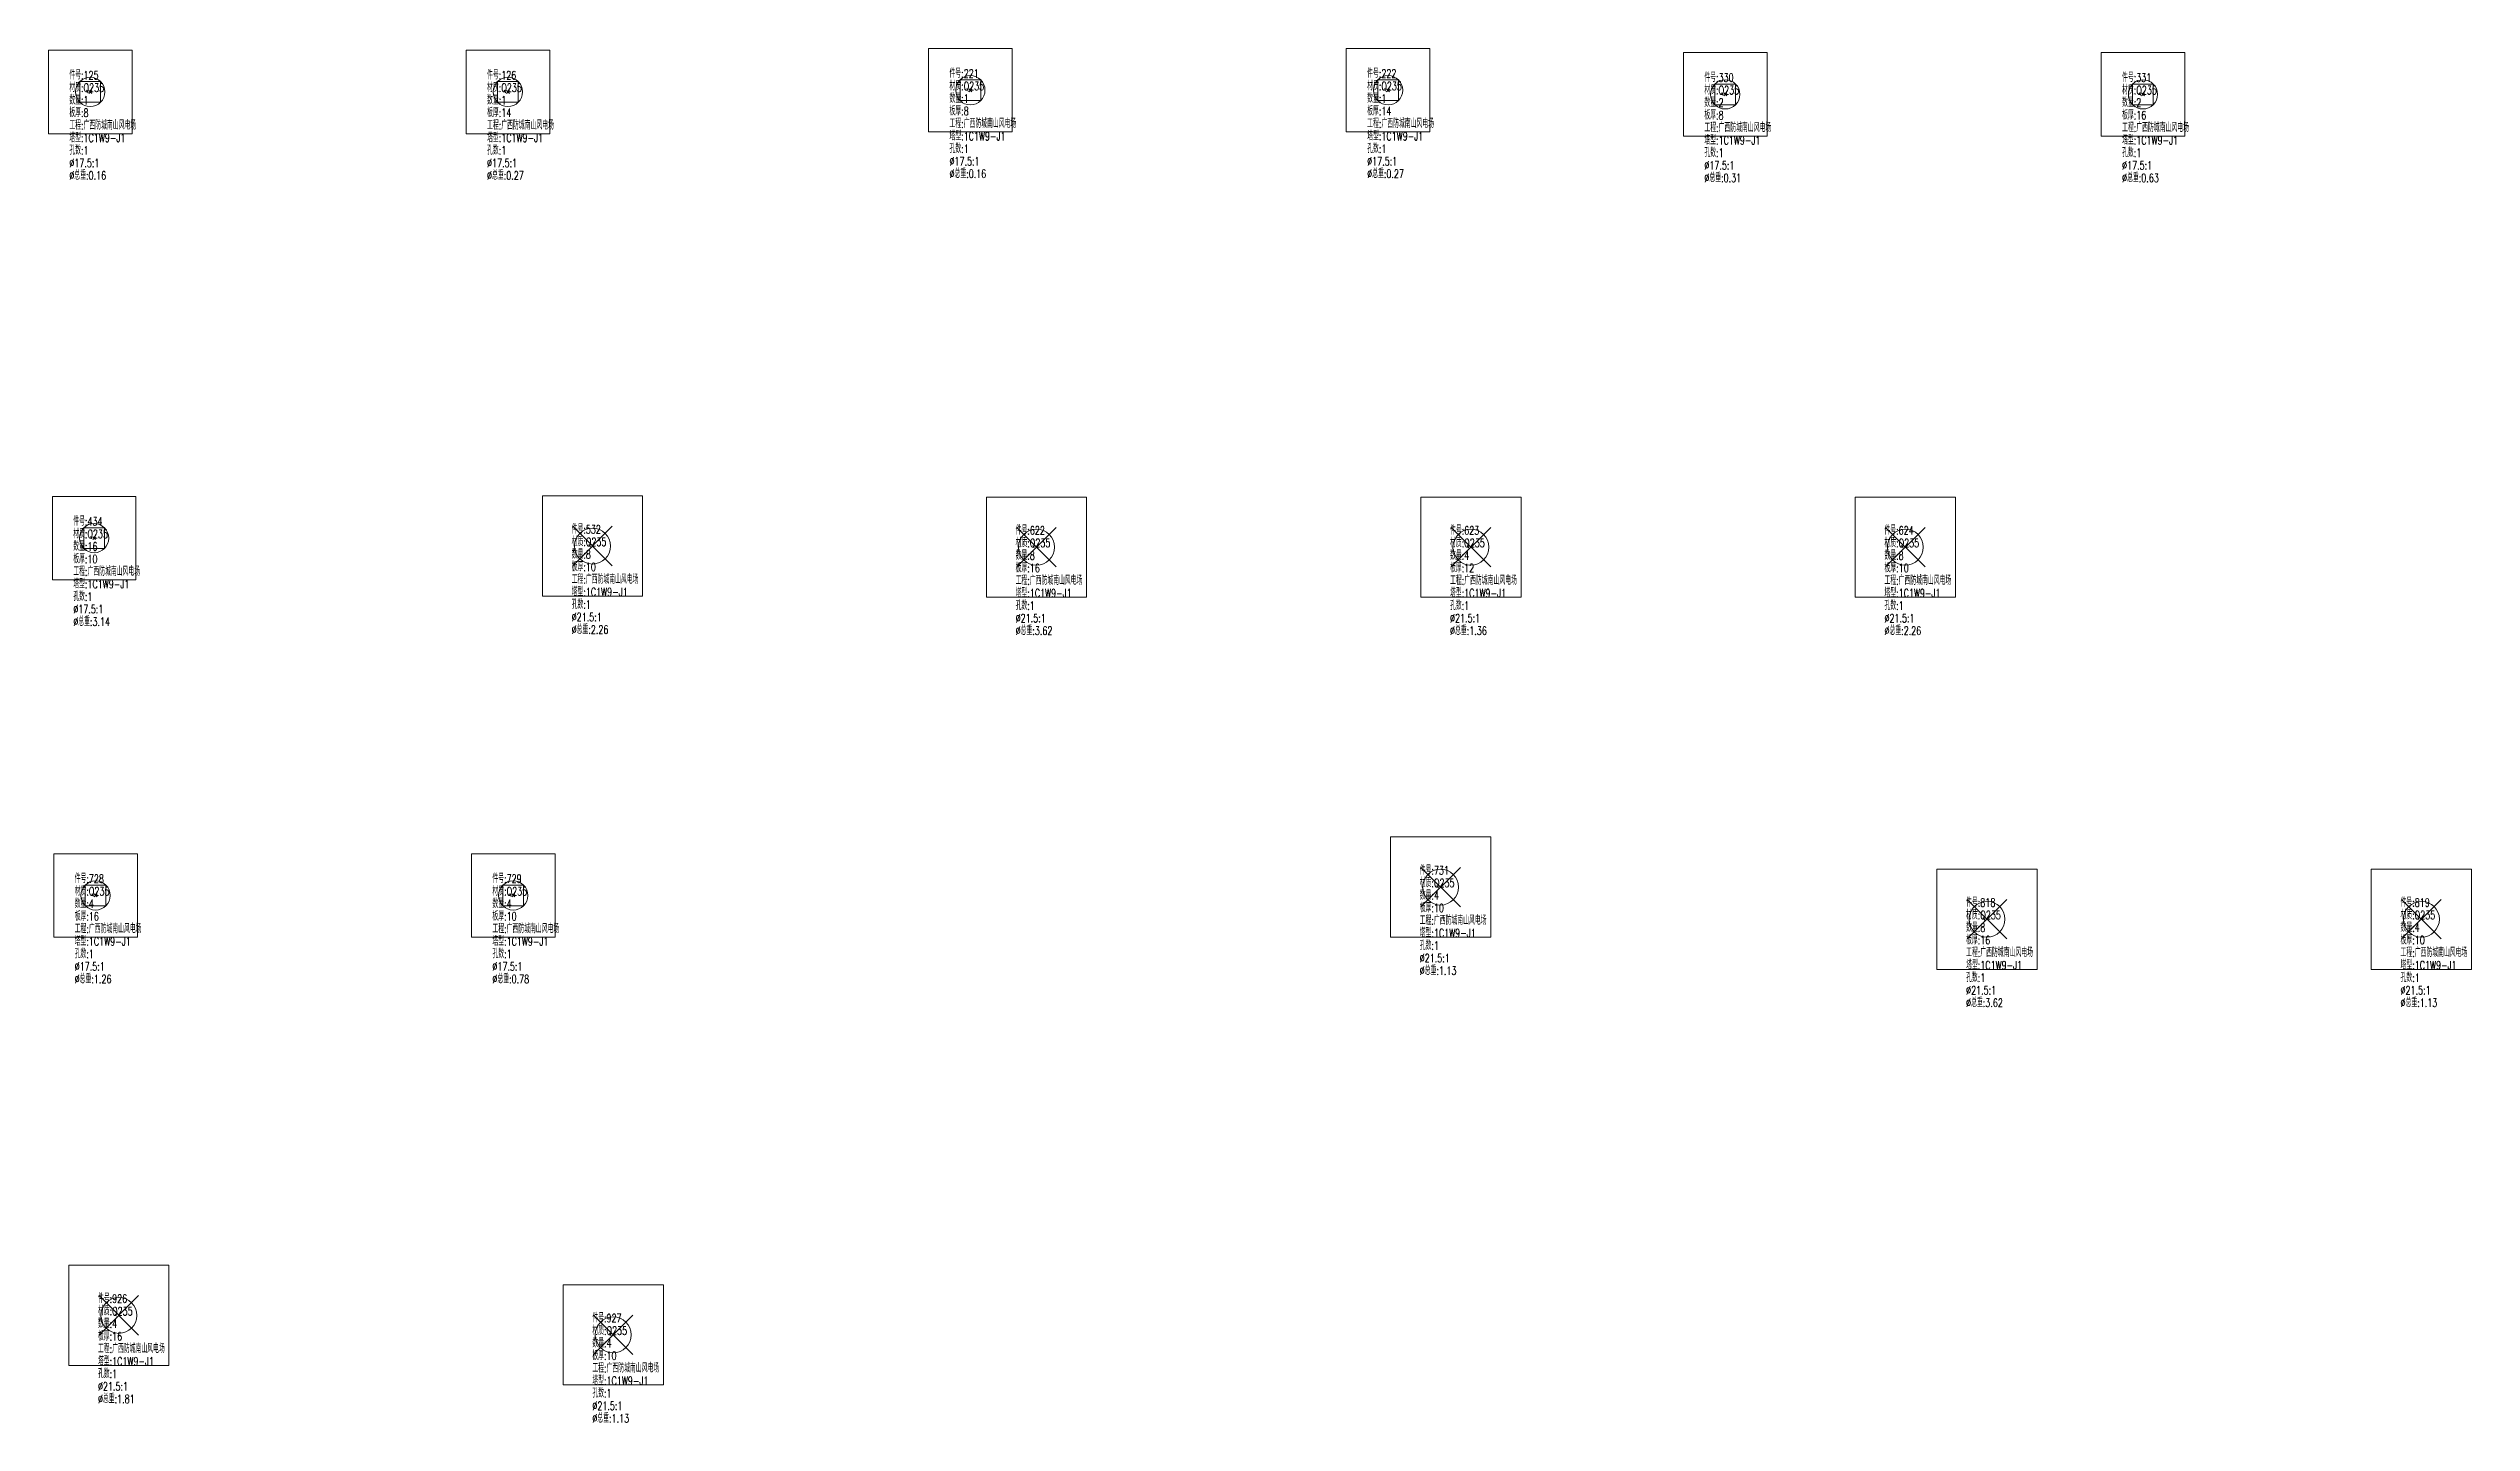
# Model space of a CAD drawing. Extents: x -105 to 10956, y -4548 to 9487.
# Drawn here: x 3134 to 4584, y 7854 to 8677 of the extents above; entities that cross this region are included whole.
import ezdxf

# ---------------------------------------------------------------- set-up
doc = ezdxf.new("R2010")
doc.units = 0
doc.header["$MEASUREMENT"] = 0
doc.layers.add('1', color=7, linetype='CONTINUOUS', lineweight=25)
doc.layers.add('2', color=7, linetype='CONTINUOUS', lineweight=25)
doc.styles.get("Standard").update_dxf_attribs({"font": 'simplex.shx', "width": 0.7, "height": 3, "bigfont": 'gbhzfs.shx'})

msp = doc.modelspace()

# ---------------------------------------------------------------- texts
at = {"layer": '2', "color": 7, "linetype": 'Continuous', "lineweight": 13, "char_height": 5, "width": 500, "attachment_point": 1, "line_spacing_factor": 0.9}
for s, insert in [('件号:125\\P材质:Q235\\P数量:1\\P板厚:8\\P工程:广西防城南山风电场\\P塔型:1C1W9-J1\\P孔数:1\\P%%c17.5:1\\P%%c总重:0.16', (3146.70099, 8663.4156)), ('件号:126\\P材质:Q235\\P数量:1\\P板厚:14\\P工程:广西防城南山风电场\\P塔型:1C1W9-J1\\P孔数:1\\P%%c17.5:1\\P%%c总重:0.27', (3396.70099, 8663.4156)), ('件号:221\\P材质:Q235\\P数量:1\\P板厚:8\\P工程:广西防城南山风电场\\P塔型:1C1W9-J1\\P孔数:1\\P%%c17.5:1\\P%%c总重:0.16', (3673.45107, 8664.43106)), ('件号:222\\P材质:Q235\\P数量:1\\P板厚:14\\P工程:广西防城南山风电场\\P塔型:1C1W9-J1\\P孔数:1\\P%%c17.5:1\\P%%c总重:0.27', (3923.45107, 8664.43106)), ('件号:330\\P材质:Q235\\P数量:2\\P板厚:8\\P工程:广西防城南山风电场\\P塔型:1C1W9-J1\\P孔数:1\\P%%c17.5:1\\P%%c总重:0.31', (4125.26372, 8661.95884)), ('件号:331\\P材质:Q235\\P数量:2\\P板厚:16\\P工程:广西防城南山风电场\\P塔型:1C1W9-J1\\P孔数:1\\P%%c17.5:1\\P%%c总重:0.63', (4375.26372, 8661.95884)), ('件号:434\\P材质:Q235\\P数量:16\\P板厚:10\\P工程:广西防城南山风电场\\P塔型:1C1W9-J1\\P孔数:1\\P%%c17.5:1\\P%%c总重:3.14', (3149.04198, 8396.30831)), ('件号:532\\P材质:Q235\\P数量:8\\P板厚:10\\P工程:广西防城南山风电场\\P塔型:1C1W9-J1\\P孔数:1\\P%%c21.5:1\\P%%c总重:2.26', (3447.32083, 8391.57362)), ('件号:622\\P材质:Q235\\P数量:8\\P板厚:16\\P工程:广西防城南山风电场\\P塔型:1C1W9-J1\\P孔数:1\\P%%c21.5:1\\P%%c总重:3.62', (3713.03831, 8390.90461)), ('件号:623\\P材质:Q235\\P数量:4\\P板厚:12\\P工程:广西防城南山风电场\\P塔型:1C1W9-J1\\P孔数:1\\P%%c21.5:1\\P%%c总重:1.36', (3973.03831, 8390.90461)), ('件号:624\\P材质:Q235\\P数量:8\\P板厚:10\\P工程:广西防城南山风电场\\P塔型:1C1W9-J1\\P孔数:1\\P%%c21.5:1\\P%%c总重:2.26', (4233.03831, 8390.90461)), ('件号:728\\P材质:Q235\\P数量:4\\P板厚:16\\P工程:广西防城南山风电场\\P塔型:1C1W9-J1\\P孔数:1\\P%%c17.5:1\\P%%c总重:1.26', (3149.89352, 8182.41594)), ('件号:729\\P材质:Q235\\P数量:4\\P板厚:10\\P工程:广西防城南山风电场\\P塔型:1C1W9-J1\\P孔数:1\\P%%c17.5:1\\P%%c总重:0.78', (3399.89352, 8182.41594)), ('件号:731\\P材质:Q235\\P数量:4\\P板厚:10\\P工程:广西防城南山风电场\\P塔型:1C1W9-J1\\P孔数:1\\P%%c21.5:1\\P%%c总重:1.13', (3954.89352, 8187.41594)), ('件号:818\\P材质:Q235\\P数量:8\\P板厚:16\\P工程:广西防城南山风电场\\P塔型:1C1W9-J1\\P孔数:1\\P%%c21.5:1\\P%%c总重:3.62', (4281.91009, 8168.17771)), ('件号:819\\P材质:Q235\\P数量:4\\P板厚:10\\P工程:广西防城南山风电场\\P塔型:1C1W9-J1\\P孔数:1\\P%%c21.5:1\\P%%c总重:1.13', (4541.91009, 8168.17771)), ('件号:926\\P材质:Q235\\P数量:4\\P板厚:16\\P工程:广西防城南山风电场\\P塔型:1C1W9-J1\\P孔数:1\\P%%c21.5:1\\P%%c总重:1.81', (3163.80784, 7931.04766)), ('件号:927\\P材质:Q235\\P数量:4\\P板厚:10\\P工程:广西防城南山风电场\\P塔型:1C1W9-J1\\P孔数:1\\P%%c21.5:1\\P%%c总重:1.13', (3459.71388, 7919.41306))]:
    msp.add_mtext(s, dxfattribs=dict(at, insert=insert))

# ---------------------------------------------------------------- linework, layer by layer
at = {"layer": '1', "color": 7, "linetype": 'Continuous', "lineweight": 18}
for p, q in [((3184.20099, 8675.9156), (3134.20099, 8675.9156)), ((3134.20099, 8675.9156), (3134.20099, 8625.9156)), ((3184.20099, 8625.9156), (3184.20099, 8675.9156)), ((3434.20099, 8675.9156), (3384.20099, 8675.9156)), ((3384.20099, 8675.9156), (3384.20099, 8625.9156)), ((3434.20099, 8625.9156), (3434.20099, 8675.9156)), ((3710.95107, 8676.93106), (3660.95107, 8676.93106)), ((3660.95107, 8676.93106), (3660.95107, 8626.93106)), ((3710.95107, 8626.93106), (3710.95107, 8676.93106)), ((3960.95107, 8676.93106), (3910.95107, 8676.93106)), ((3910.95107, 8676.93106), (3910.95107, 8626.93106)), ((3960.95107, 8626.93106), (3960.95107, 8676.93106)), ((4162.76372, 8674.45884), (4112.76372, 8674.45884)), ((4112.76372, 8674.45884), (4112.76372, 8624.45884)), ((4162.76372, 8624.45884), (4162.76372, 8674.45884)), ((4412.76372, 8674.45884), (4362.76372, 8674.45884)), ((4362.76372, 8674.45884), (4362.76372, 8624.45884)), ((4412.76372, 8624.45884), (4412.76372, 8674.45884)), ((3134.20099, 8625.9156), (3184.20099, 8625.9156)), ((3384.20099, 8625.9156), (3434.20099, 8625.9156)), ((3660.95107, 8626.93106), (3710.95107, 8626.93106)), ((3910.95107, 8626.93106), (3960.95107, 8626.93106)), ((4112.76372, 8624.45884), (4162.76372, 8624.45884)), ((4362.76372, 8624.45884), (4412.76372, 8624.45884)), ((3186.54198, 8408.80831), (3136.54198, 8408.80831)), ((3136.54198, 8408.80831), (3136.54198, 8358.80831)), ((3186.54198, 8358.80831), (3186.54198, 8408.80831)), ((3489.82083, 8409.07362), (3429.82083, 8409.07362)), ((3429.82083, 8409.07362), (3429.82083, 8349.07362)), ((3489.82083, 8349.07362), (3489.82083, 8409.07362)), ((3755.53831, 8408.40461), (3695.53831, 8408.40461)), ((3695.53831, 8408.40461), (3695.53831, 8348.40461)), ((3755.53831, 8348.40461), (3755.53831, 8408.40461)), ((4015.53831, 8408.40461), (3955.53831, 8408.40461)), ((3955.53831, 8408.40461), (3955.53831, 8348.40461)), ((4015.53831, 8348.40461), (4015.53831, 8408.40461)), ((4275.53831, 8408.40461), (4215.53831, 8408.40461)), ((4215.53831, 8408.40461), (4215.53831, 8348.40461)), ((4275.53831, 8348.40461), (4275.53831, 8408.40461)), ((3136.54198, 8358.80831), (3186.54198, 8358.80831)), ((3429.82083, 8349.07362), (3489.82083, 8349.07362)), ((3695.53831, 8348.40461), (3755.53831, 8348.40461)), ((3955.53831, 8348.40461), (4015.53831, 8348.40461)), ((4215.53831, 8348.40461), (4275.53831, 8348.40461)), ((3187.39352, 8194.91594), (3137.39352, 8194.91594)), ((3137.39352, 8194.91594), (3137.39352, 8144.91594)), ((3187.39352, 8144.91594), (3187.39352, 8194.91594)), ((3437.39352, 8194.91594), (3387.39352, 8194.91594)), ((3387.39352, 8194.91594), (3387.39352, 8144.91594)), ((3437.39352, 8144.91594), (3437.39352, 8194.91594)), ((3997.39352, 8204.91594), (3937.39352, 8204.91594)), ((3937.39352, 8204.91594), (3937.39352, 8144.91594)), ((3997.39352, 8144.91594), (3997.39352, 8204.91594)), ((4324.41009, 8185.67771), (4264.41009, 8185.67771)), ((4264.41009, 8185.67771), (4264.41009, 8125.67771)), ((4324.41009, 8125.67771), (4324.41009, 8185.67771)), ((4584.41009, 8185.67771), (4524.41009, 8185.67771)), ((4524.41009, 8185.67771), (4524.41009, 8125.67771)), ((4584.41009, 8125.67771), (4584.41009, 8185.67771)), ((3137.39352, 8144.91594), (3187.39352, 8144.91594)), ((3387.39352, 8144.91594), (3437.39352, 8144.91594)), ((3937.39352, 8144.91594), (3997.39352, 8144.91594)), ((4264.41009, 8125.67771), (4324.41009, 8125.67771)), ((4524.41009, 8125.67771), (4584.41009, 8125.67771)), ((3206.30784, 7948.54766), (3146.30784, 7948.54766)), ((3146.30784, 7948.54766), (3146.30784, 7888.54766)), ((3206.30784, 7888.54766), (3206.30784, 7948.54766)), ((3502.21388, 7936.91306), (3442.21388, 7936.91306)), ((3442.21388, 7936.91306), (3442.21388, 7876.91306)), ((3502.21388, 7876.91306), (3502.21388, 7936.91306)), ((3146.30784, 7888.54766), (3206.30784, 7888.54766)), ((3442.21388, 7876.91306), (3502.21388, 7876.91306))]:
    msp.add_line(p, q, dxfattribs=at)
at = {"layer": '1', "color": 7, "linetype": 'Continuous', "lineweight": 13}
for p, q in [((3679.76482, 8645.74481), (3679.76482, 8658.11731)), ((3679.76482, 8658.11731), (3692.13732, 8658.11731)), ((3692.13732, 8658.11731), (3692.13732, 8645.74481)), ((3929.76482, 8645.74481), (3929.76482, 8658.11731)), ((3929.76482, 8658.11731), (3942.13732, 8658.11731)), ((3942.13732, 8658.11731), (3942.13732, 8645.74481)), ((3153.01474, 8644.72935), (3153.01474, 8657.10185)), ((3153.01474, 8657.10185), (3165.38724, 8657.10185)), ((3165.38724, 8644.72935), (3153.01474, 8644.72935)), ((3158.32599, 8650.0406), (3160.07599, 8651.7906)), ((3160.07599, 8650.0406), (3158.32599, 8651.7906)), ((3165.38724, 8657.10185), (3165.38724, 8644.72935)), ((3403.01474, 8644.72935), (3403.01474, 8657.10185)), ((3403.01474, 8657.10185), (3415.38724, 8657.10185)), ((3415.38724, 8644.72935), (3403.01474, 8644.72935)), ((3408.32599, 8650.0406), (3410.07599, 8651.7906)), ((3410.07599, 8650.0406), (3408.32599, 8651.7906)), ((3415.38724, 8657.10185), (3415.38724, 8644.72935)), ((3692.13732, 8645.74481), (3679.76482, 8645.74481)), ((3685.07607, 8651.05606), (3686.82607, 8652.80606)), ((3686.82607, 8651.05606), (3685.07607, 8652.80606)), ((3942.13732, 8645.74481), (3929.76482, 8645.74481)), ((3935.07607, 8651.05606), (3936.82607, 8652.80606)), ((3936.82607, 8651.05606), (3935.07607, 8652.80606)), ((4131.57747, 8643.27259), (4131.57747, 8655.64509)), ((4131.57747, 8655.64509), (4143.94997, 8655.64509)), ((4143.94997, 8643.27259), (4131.57747, 8643.27259)), ((4136.88872, 8648.58384), (4138.63872, 8650.33384)), ((4138.63872, 8648.58384), (4136.88872, 8650.33384)), ((4143.94997, 8655.64509), (4143.94997, 8643.27259)), ((4381.57747, 8643.27259), (4381.57747, 8655.64509)), ((4381.57747, 8655.64509), (4393.94997, 8655.64509)), ((4393.94997, 8643.27259), (4381.57747, 8643.27259)), ((4386.88872, 8648.58384), (4388.63872, 8650.33384)), ((4388.63872, 8648.58384), (4386.88872, 8650.33384)), ((4393.94997, 8655.64509), (4393.94997, 8643.27259)), ((3155.35573, 8377.62206), (3155.35573, 8389.99456)), ((3155.35573, 8389.99456), (3167.72823, 8389.99456)), ((3160.66698, 8382.93331), (3162.41698, 8384.68331)), ((3162.41698, 8382.93331), (3160.66698, 8384.68331)), ((3167.72823, 8389.99456), (3167.72823, 8377.62206)), ((3447.99583, 8367.2486), (3471.64583, 8390.8986)), ((3471.64583, 8367.2486), (3447.99583, 8390.8986)), ((3713.71331, 8366.57961), (3737.36331, 8390.22961)), ((3737.36331, 8366.57961), (3713.71331, 8390.22961)), ((3973.71331, 8366.57961), (3997.36331, 8390.22961)), ((3997.36331, 8366.57961), (3973.71331, 8390.22961)), ((4233.71331, 8366.57961), (4257.36331, 8390.22961)), ((4257.36331, 8366.57961), (4233.71331, 8390.22961)), ((3167.72823, 8377.62206), (3155.35573, 8377.62206)), ((3955.56852, 8163.09094), (3979.21852, 8186.74094)), ((3979.21852, 8163.09094), (3955.56852, 8186.74094)), ((3156.20727, 8163.72969), (3156.20727, 8176.10219)), ((3156.20727, 8176.10219), (3168.57977, 8176.10219)), ((3161.51852, 8169.04094), (3163.26852, 8170.79094)), ((3163.26852, 8169.04094), (3161.51852, 8170.79094)), ((3168.57977, 8176.10219), (3168.57977, 8163.72969)), ((3406.20727, 8163.72969), (3406.20727, 8176.10219)), ((3406.20727, 8176.10219), (3418.57977, 8176.10219)), ((3411.51852, 8169.04094), (3413.26852, 8170.79094)), ((3413.26852, 8169.04094), (3411.51852, 8170.79094)), ((3418.57977, 8176.10219), (3418.57977, 8163.72969)), ((4282.58509, 8143.85271), (4306.23509, 8167.50271)), ((4306.23509, 8143.85271), (4282.58509, 8167.50271)), ((4542.58509, 8143.85271), (4566.23509, 8167.50271)), ((4566.23509, 8143.85271), (4542.58509, 8167.50271)), ((3168.57977, 8163.72969), (3156.20727, 8163.72969)), ((3418.57977, 8163.72969), (3406.20727, 8163.72969)), ((3164.48284, 7906.72266), (3188.13284, 7930.37266)), ((3188.13284, 7906.72266), (3164.48284, 7930.37266)), ((3460.38888, 7895.08806), (3484.03888, 7918.73806)), ((3484.03888, 7895.08806), (3460.38888, 7918.73806))]:
    msp.add_line(p, q, dxfattribs=at)
for centre, radius in [((3159.20099, 8650.9156), 8.75), ((3409.20099, 8650.9156), 8.75), ((3685.95107, 8651.93106), 8.75), ((3935.95107, 8651.93106), 8.75), ((4137.76372, 8649.45884), 8.75), ((4387.76372, 8649.45884), 8.75), ((3161.54198, 8383.80831), 8.75), ((3459.82083, 8379.0736), 10.75), ((3725.53831, 8378.40461), 10.75), ((3985.53831, 8378.40461), 10.75), ((4245.53831, 8378.40461), 10.75), ((3967.39352, 8174.91594), 10.75), ((3162.39352, 8169.91594), 8.75), ((3412.39352, 8169.91594), 8.75), ((4294.41009, 8155.67771), 10.75), ((4554.41009, 8155.67771), 10.75), ((3176.30784, 7918.54766), 10.75), ((3472.21388, 7906.91306), 10.75)]:
    msp.add_circle(centre, radius, dxfattribs=at)

msp.set_redraw_order([(e.dxf.handle, doc.entitydb.next_handle()) for e in msp.query("TEXT MTEXT ATTDEF DIMENSION ARC_DIMENSION")])  # texts and dimensions are drawn at this point

doc.saveas('drawing.dxf')
